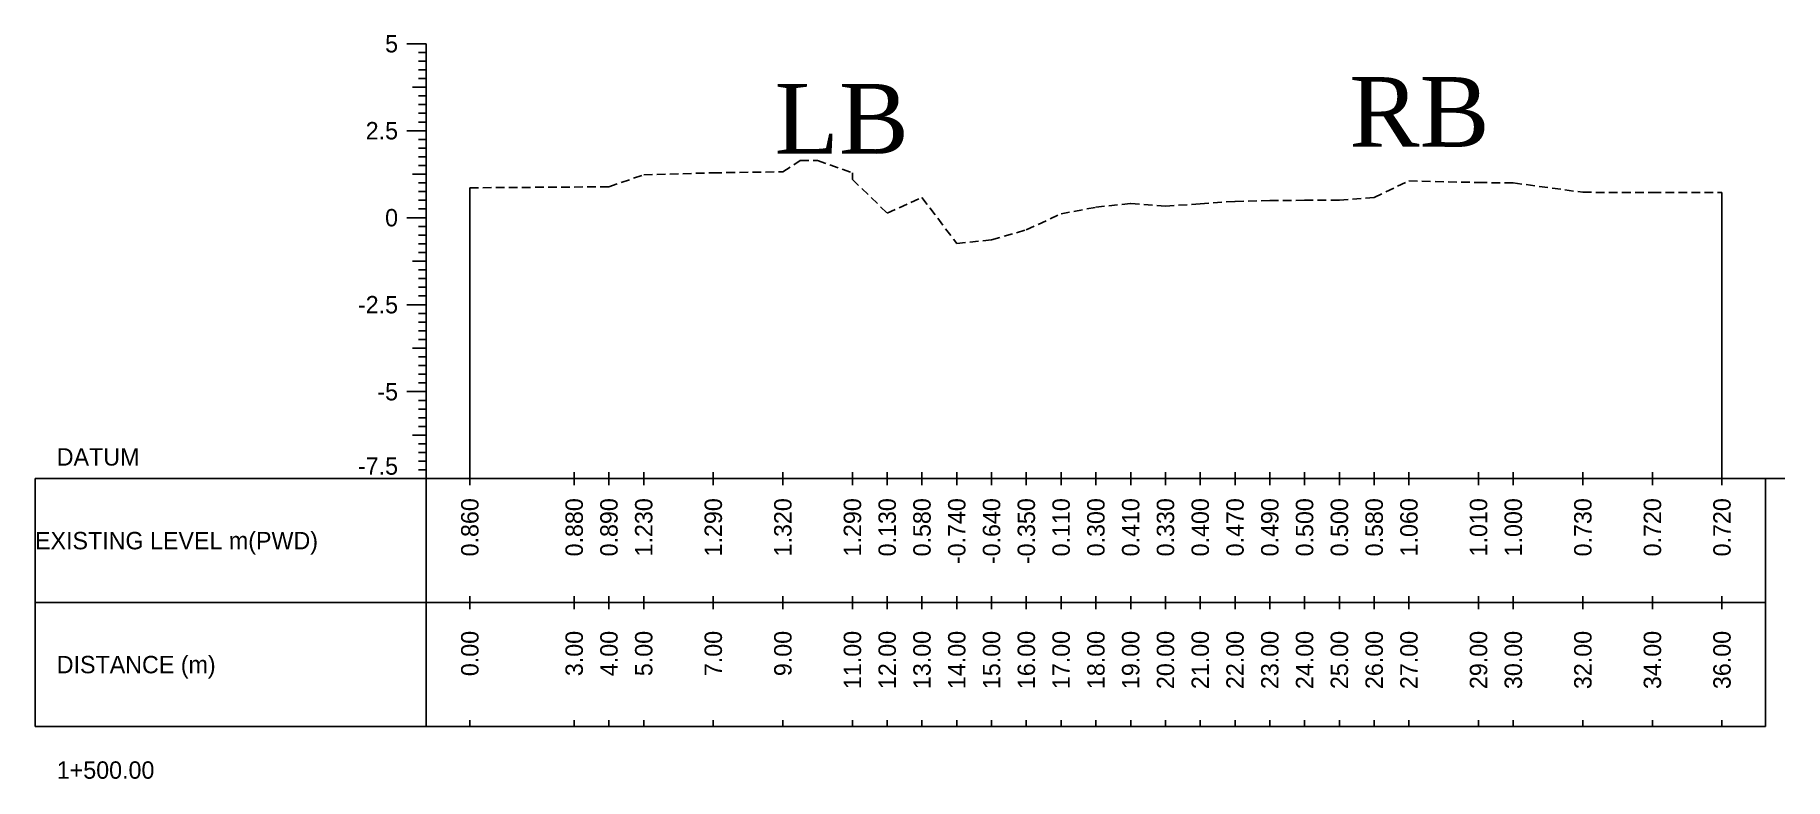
# Model space of a CAD drawing. Header units: inches. Extents: x 2552 to 3818, y -1499 to -1059.
# Drawn here: x 3511.4 to 3561.7, y -1114.3 to -1092.9 of the extents above; entities that cross this region are included whole.
import ezdxf
from ezdxf.enums import TextEntityAlignment as Align

# ---------------------------------------------------------------- set-up
doc = ezdxf.new("R2010")
doc.units = ezdxf.units.IN
doc.header["$MEASUREMENT"] = 0
doc.linetypes.add('HIDDEN', pattern=[0.375, 0.25, -0.125])
doc.layers.add('CS_Drawing', color=7, linetype='Continuous')
doc.layers.add('GL', color=3, linetype='HIDDEN')
doc.styles.add('romans', font='romans.shx')

msp = doc.modelspace()

# ---------------------------------------------------------------- texts
at = {"char_height": 2, "width": 204.37328, "attachment_point": 1, "style": 'romans'}
for s, insert in [('{\\fTimes New Roman|b0|i0|c0|p18;RB}', (3549.166, -1094.135)), ('{\\fTimes New Roman|b0|i0|c0|p18;LB}', (3532.64, -1094.331))]:
    msp.add_mtext(s, dxfattribs=dict(at, insert=insert))
at = {"layer": 'CS_Drawing'}
for s, p in [('5', (3521.813, -1093.175)), ('2.5', (3521.813, -1095.675)), ('0', (3521.813, -1098.175)), ('-2.5', (3521.813, -1100.675)), ('-5', (3521.813, -1103.175))]:
    msp.add_text(s, height=0.5, dxfattribs=at).set_placement(p, align=Align.MIDDLE_RIGHT)
for s, p in [('DATUM', (3512.001, -1105.05)), ('EXISTING LEVEL m(PWD)', (3511.376, -1107.456)), ('DISTANCE (m)', (3512.001, -1111.019)), ('1+500.00', (3512.001, -1114.05))]:
    msp.add_text(s, height=0.5, dxfattribs=at).set_placement(p, align=Align.MIDDLE_LEFT)
msp.add_text('-7.5', height=0.5, dxfattribs=at).set_placement((3521.813, -1105.562), align=Align.RIGHT)
for s, p in [('0.860', (3523.876, -1106.237)), ('0.880', (3526.876, -1106.237)), ('0.890', (3527.876, -1106.237)), ('1.230', (3528.876, -1106.237)), ('1.290', (3530.876, -1106.237)), ('1.320', (3532.876, -1106.237)), ('1.290', (3534.876, -1106.237)), ('0.130', (3535.876, -1106.237)), ('0.580', (3536.876, -1106.237)), ('-0.740', (3537.876, -1106.237)), ('-0.640', (3538.876, -1106.237)), ('-0.350', (3539.876, -1106.237)), ('0.110', (3540.876, -1106.237)), ('0.300', (3541.876, -1106.237)), ('0.410', (3542.876, -1106.237)), ('0.330', (3543.876, -1106.237)), ('0.400', (3544.876, -1106.237)), ('0.470', (3545.876, -1106.237)), ('0.490', (3546.876, -1106.237)), ('0.500', (3547.876, -1106.237)), ('0.500', (3548.876, -1106.237)), ('0.580', (3549.876, -1106.237)), ('1.060', (3550.876, -1106.237)), ('1.010', (3552.876, -1106.237)), ('1.000', (3553.876, -1106.237)), ('0.730', (3555.876, -1106.237)), ('0.720', (3557.876, -1106.237)), ('0.720', (3559.876, -1106.237)), ('0.00', (3523.876, -1110.05)), ('3.00', (3526.876, -1110.05)), ('4.00', (3527.876, -1110.05)), ('5.00', (3528.876, -1110.05)), ('7.00', (3530.876, -1110.05)), ('9.00', (3532.876, -1110.05)), ('11.00', (3534.876, -1110.05)), ('12.00', (3535.876, -1110.05)), ('13.00', (3536.876, -1110.05)), ('14.00', (3537.876, -1110.05)), ('15.00', (3538.876, -1110.05)), ('16.00', (3539.876, -1110.05)), ('17.00', (3540.876, -1110.05)), ('18.00', (3541.876, -1110.05)), ('19.00', (3542.876, -1110.05)), ('20.00', (3543.876, -1110.05)), ('21.00', (3544.876, -1110.05)), ('22.00', (3545.876, -1110.05)), ('23.00', (3546.876, -1110.05)), ('24.00', (3547.876, -1110.05)), ('25.00', (3548.876, -1110.05)), ('26.00', (3549.876, -1110.05)), ('27.00', (3550.876, -1110.05)), ('29.00', (3552.876, -1110.05)), ('30.00', (3553.876, -1110.05)), ('32.00', (3555.876, -1110.05)), ('34.00', (3557.876, -1110.05)), ('36.00', (3559.876, -1110.05))]:
    msp.add_text(s, height=0.5, rotation=90, dxfattribs=at).set_placement(p, align=Align.MIDDLE_RIGHT)

# ---------------------------------------------------------------- linework, layer by layer
at = {"layer": 'CS_Drawing'}
for p, q in [((3522.626, -1093.175), (3522.063, -1093.175)), ((3522.626, -1093.175), (3522.232, -1093.175)), ((3522.626, -1093.175), (3522.401, -1093.175)), ((3522.626, -1105.675), (3522.626, -1093.175)), ((3522.626, -1093.425), (3522.401, -1093.425)), ((3522.626, -1093.675), (3522.401, -1093.675)), ((3522.626, -1093.925), (3522.401, -1093.925)), ((3522.626, -1094.175), (3522.401, -1094.175)), ((3522.626, -1094.425), (3522.232, -1094.425)), ((3522.626, -1094.425), (3522.401, -1094.425)), ((3522.626, -1094.675), (3522.401, -1094.675)), ((3522.626, -1094.925), (3522.401, -1094.925)), ((3522.626, -1095.175), (3522.401, -1095.175)), ((3522.626, -1095.675), (3522.063, -1095.675)), ((3522.626, -1095.675), (3522.232, -1095.675)), ((3522.626, -1095.425), (3522.401, -1095.425)), ((3522.626, -1095.675), (3522.401, -1095.675)), ((3522.626, -1095.925), (3522.401, -1095.925)), ((3522.626, -1096.175), (3522.401, -1096.175)), ((3522.626, -1096.425), (3522.401, -1096.425)), ((3522.626, -1096.675), (3522.401, -1096.675)), ((3522.626, -1096.925), (3522.232, -1096.925)), ((3522.626, -1096.925), (3522.401, -1096.925)), ((3522.626, -1097.175), (3522.401, -1097.175)), ((3523.876, -1105.675), (3523.876, -1097.315)), ((3522.626, -1097.425), (3522.401, -1097.425)), ((3522.626, -1097.675), (3522.401, -1097.675)), ((3559.876, -1105.675), (3559.876, -1097.455)), ((3522.626, -1098.175), (3522.063, -1098.175)), ((3522.626, -1098.175), (3522.232, -1098.175)), ((3522.626, -1097.925), (3522.401, -1097.925)), ((3522.626, -1098.175), (3522.401, -1098.175)), ((3522.626, -1098.425), (3522.401, -1098.425)), ((3522.626, -1098.675), (3522.401, -1098.675)), ((3522.626, -1098.925), (3522.401, -1098.925)), ((3522.626, -1099.175), (3522.401, -1099.175)), ((3522.626, -1099.425), (3522.232, -1099.425)), ((3522.626, -1099.425), (3522.401, -1099.425)), ((3522.626, -1099.675), (3522.401, -1099.675)), ((3522.626, -1099.925), (3522.401, -1099.925)), ((3522.626, -1100.175), (3522.401, -1100.175)), ((3522.626, -1100.675), (3522.063, -1100.675)), ((3522.626, -1100.675), (3522.232, -1100.675)), ((3522.626, -1100.425), (3522.401, -1100.425)), ((3522.626, -1100.675), (3522.401, -1100.675)), ((3522.626, -1100.925), (3522.401, -1100.925)), ((3522.626, -1101.175), (3522.401, -1101.175)), ((3522.626, -1101.425), (3522.401, -1101.425)), ((3522.626, -1101.675), (3522.401, -1101.675)), ((3522.626, -1101.925), (3522.232, -1101.925)), ((3522.626, -1101.925), (3522.401, -1101.925)), ((3522.626, -1102.175), (3522.401, -1102.175)), ((3522.626, -1102.425), (3522.401, -1102.425)), ((3522.626, -1102.675), (3522.401, -1102.675)), ((3522.626, -1103.175), (3522.063, -1103.175)), ((3522.626, -1103.175), (3522.232, -1103.175)), ((3522.626, -1102.925), (3522.401, -1102.925)), ((3522.626, -1103.175), (3522.401, -1103.175)), ((3522.626, -1103.425), (3522.401, -1103.425)), ((3522.626, -1103.675), (3522.401, -1103.675)), ((3522.626, -1103.925), (3522.401, -1103.925)), ((3522.626, -1104.175), (3522.401, -1104.175)), ((3522.626, -1104.425), (3522.232, -1104.425)), ((3522.626, -1104.425), (3522.401, -1104.425)), ((3522.626, -1104.675), (3522.401, -1104.675)), ((3522.626, -1104.925), (3522.401, -1104.925)), ((3522.626, -1105.175), (3522.401, -1105.175)), ((3511.376, -1105.675), (3522.626, -1105.675)), ((3511.376, -1105.675), (3511.376, -1112.8)), ((3522.626, -1105.675), (3522.063, -1105.675)), ((3522.626, -1105.675), (3522.232, -1105.675)), ((3522.626, -1105.425), (3522.401, -1105.425)), ((3522.626, -1105.675), (3522.401, -1105.675)), ((3522.626, -1105.675), (3561.126, -1105.675)), ((3522.626, -1105.675), (3522.626, -1112.8)), ((3523.876, -1105.862), (3523.876, -1105.487)), ((3526.876, -1105.862), (3526.876, -1105.487)), ((3527.876, -1105.862), (3527.876, -1105.487)), ((3528.876, -1105.862), (3528.876, -1105.487)), ((3530.876, -1105.862), (3530.876, -1105.487)), ((3532.876, -1105.862), (3532.876, -1105.487)), ((3534.876, -1105.862), (3534.876, -1105.487)), ((3535.876, -1105.862), (3535.876, -1105.487)), ((3536.876, -1105.862), (3536.876, -1105.487)), ((3537.876, -1105.862), (3537.876, -1105.487)), ((3538.876, -1105.862), (3538.876, -1105.487)), ((3539.876, -1105.862), (3539.876, -1105.487)), ((3540.876, -1105.862), (3540.876, -1105.487)), ((3541.876, -1105.862), (3541.876, -1105.487)), ((3542.876, -1105.862), (3542.876, -1105.487)), ((3543.876, -1105.862), (3543.876, -1105.487)), ((3544.876, -1105.862), (3544.876, -1105.487)), ((3545.876, -1105.862), (3545.876, -1105.487)), ((3546.876, -1105.862), (3546.876, -1105.487)), ((3547.876, -1105.862), (3547.876, -1105.487)), ((3548.876, -1105.862), (3548.876, -1105.487)), ((3549.876, -1105.862), (3549.876, -1105.487)), ((3550.876, -1105.862), (3550.876, -1105.487)), ((3552.876, -1105.862), (3552.876, -1105.487)), ((3553.876, -1105.862), (3553.876, -1105.487)), ((3555.876, -1105.862), (3555.876, -1105.487)), ((3557.876, -1105.862), (3557.876, -1105.487)), ((3559.876, -1105.862), (3559.876, -1105.487)), ((3561.126, -1105.675), (3561.688, -1105.675)), ((3561.126, -1105.675), (3561.519, -1105.675)), ((3561.126, -1105.675), (3561.351, -1105.675)), ((3561.126, -1105.675), (3561.126, -1112.8)), ((3511.376, -1109.237), (3522.626, -1109.237)), ((3522.626, -1109.237), (3561.126, -1109.237)), ((3522.626, -1109.237), (3561.126, -1109.237)), ((3523.876, -1109.425), (3523.876, -1109.05)), ((3526.876, -1109.425), (3526.876, -1109.05)), ((3527.876, -1109.425), (3527.876, -1109.05)), ((3528.876, -1109.425), (3528.876, -1109.05)), ((3530.876, -1109.425), (3530.876, -1109.05)), ((3532.876, -1109.425), (3532.876, -1109.05)), ((3534.876, -1109.425), (3534.876, -1109.05)), ((3535.876, -1109.425), (3535.876, -1109.05)), ((3536.876, -1109.425), (3536.876, -1109.05)), ((3537.876, -1109.425), (3537.876, -1109.05)), ((3538.876, -1109.425), (3538.876, -1109.05)), ((3539.876, -1109.425), (3539.876, -1109.05)), ((3540.876, -1109.425), (3540.876, -1109.05)), ((3541.876, -1109.425), (3541.876, -1109.05)), ((3542.876, -1109.425), (3542.876, -1109.05)), ((3543.876, -1109.425), (3543.876, -1109.05)), ((3544.876, -1109.425), (3544.876, -1109.05)), ((3545.876, -1109.425), (3545.876, -1109.05)), ((3546.876, -1109.425), (3546.876, -1109.05)), ((3547.876, -1109.425), (3547.876, -1109.05)), ((3548.876, -1109.425), (3548.876, -1109.05)), ((3549.876, -1109.425), (3549.876, -1109.05)), ((3550.876, -1109.425), (3550.876, -1109.05)), ((3552.876, -1109.425), (3552.876, -1109.05)), ((3553.876, -1109.425), (3553.876, -1109.05)), ((3555.876, -1109.425), (3555.876, -1109.05)), ((3557.876, -1109.425), (3557.876, -1109.05)), ((3559.876, -1109.425), (3559.876, -1109.05)), ((3511.376, -1112.8), (3522.626, -1112.8)), ((3522.626, -1112.8), (3561.126, -1112.8)), ((3523.876, -1112.8), (3523.876, -1112.612)), ((3526.876, -1112.8), (3526.876, -1112.612)), ((3527.876, -1112.8), (3527.876, -1112.612)), ((3528.876, -1112.8), (3528.876, -1112.612)), ((3530.876, -1112.8), (3530.876, -1112.612)), ((3532.876, -1112.8), (3532.876, -1112.612)), ((3534.876, -1112.8), (3534.876, -1112.612)), ((3535.876, -1112.8), (3535.876, -1112.612)), ((3536.876, -1112.8), (3536.876, -1112.612)), ((3537.876, -1112.8), (3537.876, -1112.612)), ((3538.876, -1112.8), (3538.876, -1112.612)), ((3539.876, -1112.8), (3539.876, -1112.612)), ((3540.876, -1112.8), (3540.876, -1112.612)), ((3541.876, -1112.8), (3541.876, -1112.612)), ((3542.876, -1112.8), (3542.876, -1112.612)), ((3543.876, -1112.8), (3543.876, -1112.612)), ((3544.876, -1112.8), (3544.876, -1112.612)), ((3545.876, -1112.8), (3545.876, -1112.612)), ((3546.876, -1112.8), (3546.876, -1112.612)), ((3547.876, -1112.8), (3547.876, -1112.612)), ((3548.876, -1112.8), (3548.876, -1112.612)), ((3549.876, -1112.8), (3549.876, -1112.612)), ((3550.876, -1112.8), (3550.876, -1112.612)), ((3552.876, -1112.8), (3552.876, -1112.612)), ((3553.876, -1112.8), (3553.876, -1112.612)), ((3555.876, -1112.8), (3555.876, -1112.612)), ((3557.876, -1112.8), (3557.876, -1112.612)), ((3559.876, -1112.8), (3559.876, -1112.612))]:
    msp.add_line(p, q, dxfattribs=at)
at = {"layer": 'GL'}
msp.add_lwpolyline([(3523.876, -1097.315), (3526.876, -1097.295), (3527.876, -1097.285), (3528.876, -1096.945), (3530.876, -1096.885), (3532.876, -1096.855), (3533.376, -1096.535), (3533.876, -1096.535), (3534.876, -1096.885), (3534.876, -1097.075), (3535.876, -1098.045), (3536.876, -1097.595), (3537.876, -1098.915), (3538.876, -1098.815), (3539.876, -1098.525), (3540.876, -1098.065), (3541.876, -1097.875), (3542.876, -1097.765), (3543.876, -1097.845), (3544.876, -1097.775), (3545.876, -1097.705), (3546.876, -1097.685), (3547.876, -1097.675), (3548.876, -1097.675), (3549.876, -1097.595), (3550.876, -1097.115), (3552.876, -1097.165), (3553.876, -1097.175), (3555.876, -1097.445), (3557.876, -1097.455), (3559.876, -1097.455)], dxfattribs=at)

msp.set_redraw_order([(e.dxf.handle, doc.entitydb.next_handle()) for e in msp.query("TEXT MTEXT ATTDEF DIMENSION ARC_DIMENSION")])  # texts and dimensions are drawn at this point

doc.saveas('drawing.dxf')
